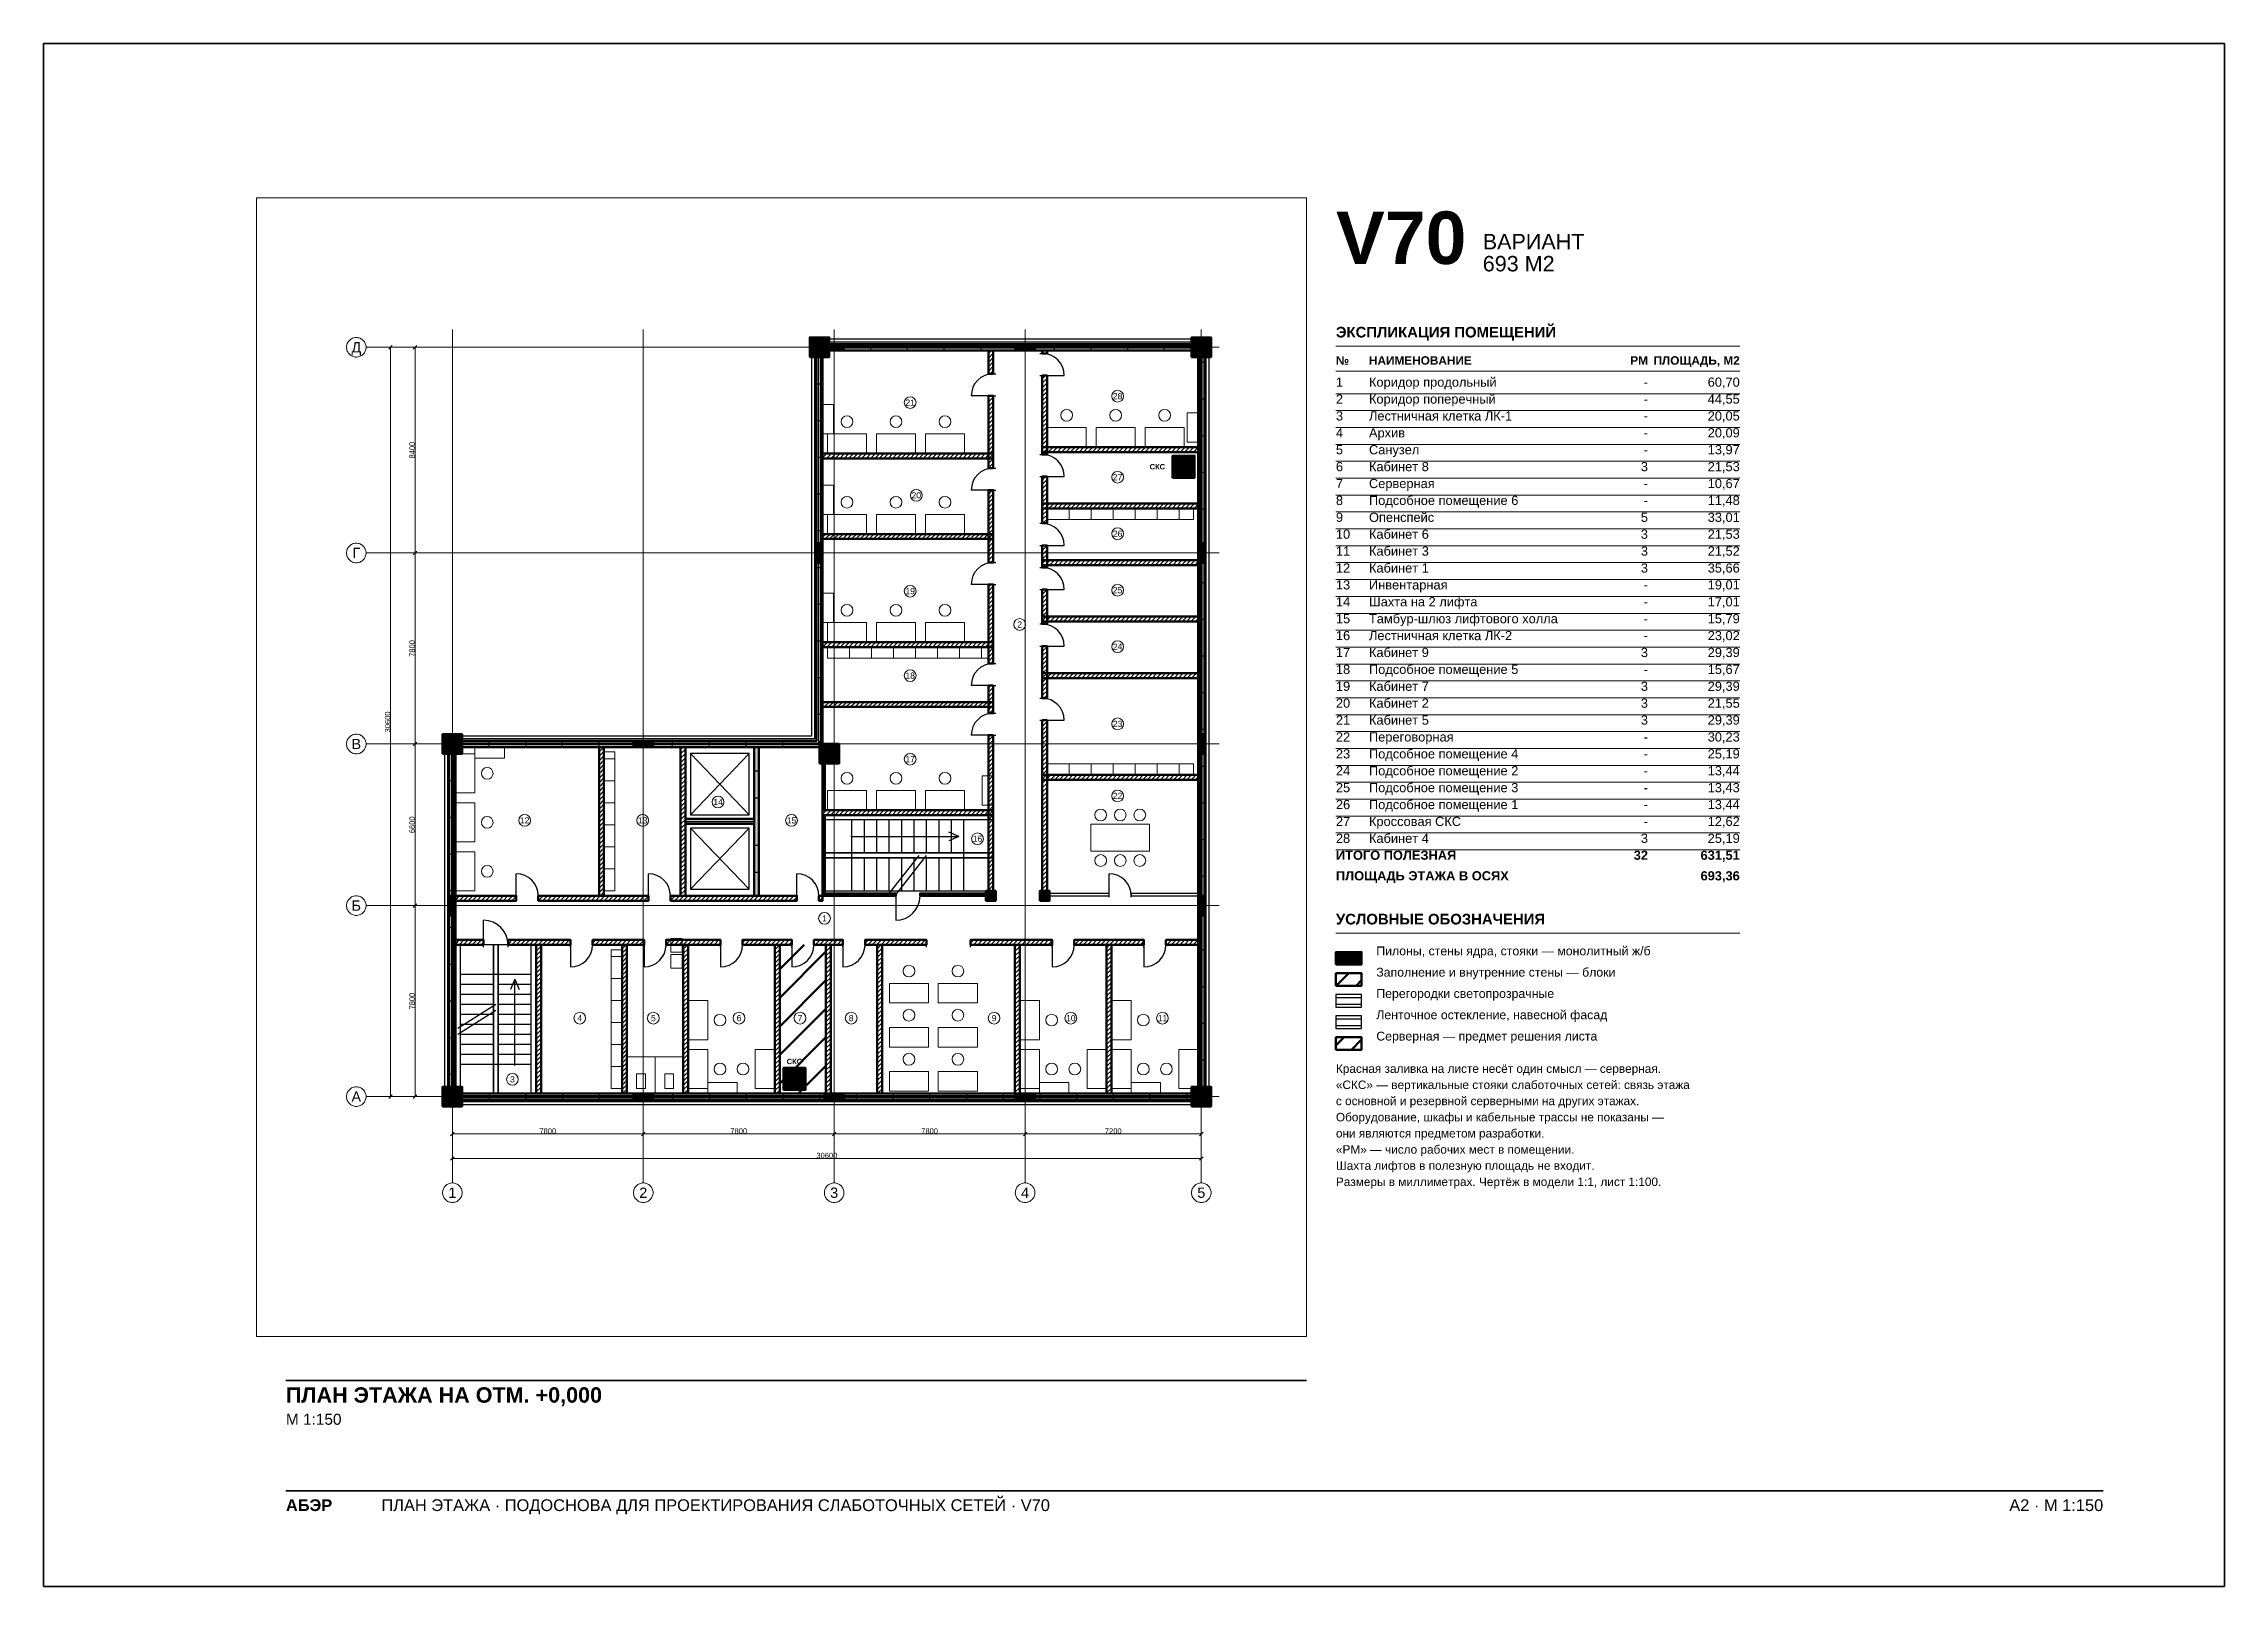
# Paper-space layout 'A2-1-100' of a CAD drawing. Header units: millimetres. Extents: x 0 to 594, y 0 to 420.
# The model-space entities are those that its viewports show. They can reach past a viewport. Long polylines and large blocks are cut down to what shows.
import ezdxf
from ezdxf.enums import TextEntityAlignment as Align

# ---------------------------------------------------------------- set-up
doc = ezdxf.new("R2010")
doc.units = ezdxf.units.MM
doc.linetypes.add('CENTER2', pattern=[2.541, 1.587, -0.318, 0.318, -0.318])
for name, color, linetype, lineweight in [('A-ANNO-LEGEND', 7, 'CONTINUOUS', 18), ('A-ANNO-NOTES', 8, 'CONTINUOUS', 13), ('A-ANNO-ROOM', 7, 'CONTINUOUS', 18), ('A-ANNO-TABLE', 7, 'CONTINUOUS', 18), ('A-DIMS', 8, 'CONTINUOUS', 13), ('A-DOOR', 3, 'CONTINUOUS', 25), ('A-ELEV', 7, 'CONTINUOUS', 25), ('A-FACADE-PANEL', 8, 'CONTINUOUS', 25), ('A-FURN', 8, 'CONTINUOUS', 18), ('A-GLAZ-RIBBON', 5, 'CONTINUOUS', 25), ('A-GRID', 8, 'CENTER2', 13), ('A-HATCH', 9, 'CONTINUOUS', 9), ('A-OUTLINE', 7, 'CONTINUOUS', 50), ('A-SANI', 8, 'CONTINUOUS', 18), ('A-STAIR', 7, 'CONTINUOUS', 25), ('A-TITLE', 7, 'CONTINUOUS', 35), ('A-VIEWPORT', 8, 'CONTINUOUS', 9), ('A-WALL-BLOCK', 9, 'CONTINUOUS', 50), ('A-WALL-GLASS', 4, 'CONTINUOUS', 25), ('A-WALL-RC', 7, 'CONTINUOUS', 50), ('E-SCS-RISER', 1, 'CONTINUOUS', 50), ('E-SERVER-ROOM', 1, 'CONTINUOUS', 50)]:
    doc.layers.add(name, color=color, linetype=linetype, lineweight=lineweight)
doc.styles.add('Arial', font='arial.ttf')
doc.styles.add('Arial-Bold', font='arialbd.ttf')
doc.styles.get("Standard").update_dxf_attribs({"font": 'arial.ttf'})

psp = doc.layouts.new('A2-1-100')

# ---------------------------------------------------------------- texts
at = {"layer": 'A-ANNO-LEGEND'}
for s, height, style, p in [('УСЛОВНЫЕ ОБОЗНАЧЕНИЯ', 2.9, 'Arial-Bold', (352, 180.2)), ('Пилоны, стены ядра, стояки — монолитный ж/б', 2.4, 'Arial', (363, 171.8)), ('Заполнение и внутренние стены — блоки', 2.4, 'Arial', (363, 166)), ('Перегородки светопрозрачные', 2.4, 'Arial', (363, 160.2)), ('Ленточное остекление, навесной фасад', 2.4, 'Arial', (363, 154.4)), ('Серверная — предмет решения листа', 2.4, 'Arial', (363, 148.6))]:
    psp.add_text(s, height=height, dxfattribs=dict(at, style=style)).set_placement(p)
at = {"layer": 'A-ANNO-NOTES', "style": 'Arial'}
for s, p in [('«СКС» — вертикальные стояки слаботочных сетей: связь этажа', (352, 135.4)), ('Красная заливка на листе несёт один смысл — серверная.', (352, 139.8)), ('с основной и резервной серверными на других этажах.', (352, 131)), ('Оборудование, шкафы и кабельные трассы не показаны —', (352, 126.6)), ('они являются предметом разработки.', (352, 122.2)), ('«РМ» — число рабочих мест в помещении.', (352, 117.8)), ('Шахта лифтов в полезную площадь не входит.', (352, 113.4)), ('Размеры в миллиметрах. Чертёж в модели 1:1, лист 1:100.', (352, 109))]:
    psp.add_text(s, height=2.3, dxfattribs=at).set_placement(p)
at = {"layer": 'A-ANNO-TABLE'}
for s, height, style, p in [('ЭКСПЛИКАЦИЯ ПОМЕЩЕНИЙ', 2.9, 'Arial-Bold', (352, 340)), ('№', 2.3, 'Arial-Bold', (352, 332.6)), ('НАИМЕНОВАНИЕ', 2.3, 'Arial-Bold', (361, 332.6)), ('1', 2.5, 'Arial', (352, 326.6)), ('Коридор продольный', 2.5, 'Arial', (361, 326.6)), ('2', 2.5, 'Arial', (352, 322)), ('Коридор поперечный', 2.5, 'Arial', (361, 322)), ('4', 2.5, 'Arial', (352, 312.8)), ('3', 2.5, 'Arial', (352, 317.4)), ('Архив', 2.5, 'Arial', (361, 312.8)), ('Лестничная клетка ЛК-1', 2.5, 'Arial', (361, 317.4)), ('5', 2.5, 'Arial', (352, 308.2)), ('Санузел', 2.5, 'Arial', (361, 308.2)), ('6', 2.5, 'Arial', (352, 303.6)), ('Кабинет 8', 2.5, 'Arial', (361, 303.6)), ('7', 2.5, 'Arial', (352, 299)), ('Серверная', 2.5, 'Arial', (361, 299)), ('Подсобное помещение 6', 2.5, 'Arial', (361, 294.4)), ('8', 2.5, 'Arial', (352, 294.4)), ('9', 2.5, 'Arial', (352, 289.8)), ('Опенспейс', 2.5, 'Arial', (361, 289.8)), ('10', 2.5, 'Arial', (352, 285.2)), ('Кабинет 6', 2.5, 'Arial', (361, 285.2)), ('11', 2.5, 'Arial', (352, 280.6)), ('Кабинет 3', 2.5, 'Arial', (361, 280.6)), ('12', 2.5, 'Arial', (352, 276)), ('13', 2.5, 'Arial', (352, 271.4)), ('Кабинет 1', 2.5, 'Arial', (361, 276)), ('Инвентарная', 2.5, 'Arial', (361, 271.4)), ('14', 2.5, 'Arial', (352, 266.8)), ('Шахта на 2 лифта', 2.5, 'Arial', (361, 266.8)), ('15', 2.5, 'Arial', (352, 262.2)), ('Тамбур-шлюз лифтового холла', 2.5, 'Arial', (361, 262.2)), ('16', 2.5, 'Arial', (352, 257.6)), ('17', 2.5, 'Arial', (352, 253)), ('Лестничная клетка ЛК-2', 2.5, 'Arial', (361, 257.6)), ('Кабинет 9', 2.5, 'Arial', (361, 253)), ('18', 2.5, 'Arial', (352, 248.4)), ('Подсобное помещение 5', 2.5, 'Arial', (361, 248.4)), ('19', 2.5, 'Arial', (352, 243.8)), ('Кабинет 7', 2.5, 'Arial', (361, 243.8)), ('20', 2.5, 'Arial', (352, 239.2)), ('Кабинет 2', 2.5, 'Arial', (361, 239.2)), ('21', 2.5, 'Arial', (352, 234.6)), ('22', 2.5, 'Arial', (352, 230)), ('Переговорная', 2.5, 'Arial', (361, 230)), ('Кабинет 5', 2.5, 'Arial', (361, 234.6)), ('23', 2.5, 'Arial', (352, 225.4)), ('Подсобное помещение 4', 2.5, 'Arial', (361, 225.4)), ('24', 2.5, 'Arial', (352, 220.8)), ('Подсобное помещение 2', 2.5, 'Arial', (361, 220.8)), ('25', 2.5, 'Arial', (352, 216.2)), ('26', 2.5, 'Arial', (352, 211.6)), ('Подсобное помещение 3', 2.5, 'Arial', (361, 216.2)), ('Подсобное помещение 1', 2.5, 'Arial', (361, 211.6)), ('27', 2.5, 'Arial', (352, 207)), ('Кроссовая СКС', 2.5, 'Arial', (361, 207)), ('28', 2.5, 'Arial', (352, 202.4)), ('Кабинет 4', 2.5, 'Arial', (361, 202.4)), ('ИТОГО ПОЛЕЗНАЯ', 2.5, 'Arial-Bold', (352, 197.8)), ('ПЛОЩАДЬ ЭТАЖА В ОСЯХ', 2.5, 'Arial-Bold', (352, 192.2))]:
    psp.add_text(s, height=height, dxfattribs=dict(at, style=style)).set_placement(p)
for s, height, style, p in [('РМ', 2.3, 'Arial-Bold', (437, 332.6)), ('ПЛОЩАДЬ, М2', 2.3, 'Arial-Bold', (462, 332.6)), ('-', 2.5, 'Arial', (437, 326.6)), ('60,70', 2.5, 'Arial', (462, 326.6)), ('-', 2.5, 'Arial', (437, 322)), ('44,55', 2.5, 'Arial', (462, 322)), ('-', 2.5, 'Arial', (437, 317.4)), ('20,05', 2.5, 'Arial', (462, 317.4)), ('20,09', 2.5, 'Arial', (462, 312.8)), ('-', 2.5, 'Arial', (437, 312.8)), ('-', 2.5, 'Arial', (437, 308.2)), ('13,97', 2.5, 'Arial', (462, 308.2)), ('3', 2.5, 'Arial', (437, 303.6)), ('21,53', 2.5, 'Arial', (462, 303.6)), ('-', 2.5, 'Arial', (437, 299)), ('10,67', 2.5, 'Arial', (462, 299)), ('5', 2.5, 'Arial', (437, 289.8)), ('-', 2.5, 'Arial', (437, 294.4)), ('33,01', 2.5, 'Arial', (462, 289.8)), ('11,48', 2.5, 'Arial', (462, 294.4)), ('3', 2.5, 'Arial', (437, 285.2)), ('21,53', 2.5, 'Arial', (462, 285.2)), ('3', 2.5, 'Arial', (437, 280.6)), ('21,52', 2.5, 'Arial', (462, 280.6)), ('3', 2.5, 'Arial', (437, 276)), ('35,66', 2.5, 'Arial', (462, 276)), ('19,01', 2.5, 'Arial', (462, 271.4)), ('-', 2.5, 'Arial', (437, 271.4)), ('-', 2.5, 'Arial', (437, 266.8)), ('17,01', 2.5, 'Arial', (462, 266.8)), ('-', 2.5, 'Arial', (437, 262.2)), ('15,79', 2.5, 'Arial', (462, 262.2)), ('3', 2.5, 'Arial', (437, 253)), ('-', 2.5, 'Arial', (437, 257.6)), ('23,02', 2.5, 'Arial', (462, 257.6)), ('29,39', 2.5, 'Arial', (462, 253)), ('-', 2.5, 'Arial', (437, 248.4)), ('15,67', 2.5, 'Arial', (462, 248.4)), ('3', 2.5, 'Arial', (437, 243.8)), ('29,39', 2.5, 'Arial', (462, 243.8)), ('3', 2.5, 'Arial', (437, 239.2)), ('21,55', 2.5, 'Arial', (462, 239.2)), ('3', 2.5, 'Arial', (437, 234.6)), ('30,23', 2.5, 'Arial', (462, 230)), ('29,39', 2.5, 'Arial', (462, 234.6)), ('-', 2.5, 'Arial', (437, 230)), ('-', 2.5, 'Arial', (437, 225.4)), ('25,19', 2.5, 'Arial', (462, 225.4)), ('-', 2.5, 'Arial', (437, 220.8)), ('13,44', 2.5, 'Arial', (462, 220.8)), ('-', 2.5, 'Arial', (437, 216.2)), ('13,43', 2.5, 'Arial', (462, 216.2)), ('13,44', 2.5, 'Arial', (462, 211.6)), ('-', 2.5, 'Arial', (437, 211.6)), ('-', 2.5, 'Arial', (437, 207)), ('12,62', 2.5, 'Arial', (462, 207)), ('3', 2.5, 'Arial', (437, 202.4)), ('25,19', 2.5, 'Arial', (462, 202.4)), ('32', 2.5, 'Arial-Bold', (437, 197.8)), ('631,51', 2.5, 'Arial-Bold', (462, 197.8)), ('693,36', 2.5, 'Arial-Bold', (462, 192.2))]:
    psp.add_text(s, height=height, dxfattribs=dict(at, style=style)).set_placement(p, align=Align.RIGHT)
at = {"layer": 'A-TITLE'}
for s, height, style, p in [('V70', 14.3, 'Arial-Bold', (352, 360)), ('ВАРИАНТ', 4.2, 'Arial', (392, 364)), ('693 М2', 4.2, 'Arial', (392, 358)), ('ПЛАН ЭТАЖА НА ОТМ. +0,000', 4.2, 'Arial-Bold', (66, 50)), ('М 1:150', 3, 'Arial', (66, 44)), ('ПЛАН ЭТАЖА · ПОДОСНОВА ДЛЯ ПРОЕКТИРОВАНИЯ СЛАБОТОЧНЫХ СЕТЕЙ · V70', 3.2, 'Arial', (92, 20.5)), ('АБЭР', 3.2, 'Arial-Bold', (66, 20.5))]:
    psp.add_text(s, height=height, dxfattribs=dict(at, style=style)).set_placement(p)
at = {"layer": 'A-TITLE', "style": 'Arial'}
psp.add_text('A2 · М 1:150', height=3.2, dxfattribs=at).set_placement((561, 20.5), align=Align.RIGHT)

msp = doc.modelspace()

# ---------------------------------------------------------------- texts
at = {"layer": 'A-ANNO-ROOM'}
for s, p in [('28', (27180, 28603)), ('21', (18705, 28342)), ('27', (27180, 25296)), ('20', (18955, 24553)), ('26', (27180, 22988)), ('19', (18705, 20640)), ('25', (27180, 20681)), ('2', (23180, 19280)), ('24', (27180, 18373)), ('18', (18705, 17193)), ('23', (27180, 15222)), ('17', (18705, 13780)), ('14', (10855, 12030)), ('22', (27180, 12280)), ('12', (2955, 11280)), ('13', (7775, 11280)), ('15', (13855, 11280)), ('16', (21455, 10530)), ('1', (15205, 7280)), ('4', (5205, 3205)), ('5', (8212, 3205)), ('6', (11712, 3205)), ('7', (14206, 3205)), ('8', (16295, 3205)), ('9', (22135, 3205)), ('10', (25268, 3205)), ('11', (29012, 3205)), ('3', (2455, 705))]:
    msp.add_text(s, height=250, dxfattribs=at).set_placement(p, align=Align.MIDDLE_CENTER)
at = {"layer": 'A-DIMS'}
for s, p in [('8400', (-1645, 26400)), ('7800', (-1645, 18300)), ('30600', (-2645, 15300)), ('6600', (-1645, 11100)), ('7800', (-1645, 3900))]:
    msp.add_text(s, height=220, rotation=90, dxfattribs=at).set_placement(p, align=Align.MIDDLE_CENTER)
for s, p in [('7800', (3900, -1405)), ('7800', (11700, -1405)), ('7800', (19500, -1405)), ('7200', (27000, -1405)), ('30600', (15300, -2405))]:
    msp.add_text(s, height=220, dxfattribs=at).set_placement(p, align=Align.MIDDLE_CENTER)
at = {"layer": 'A-GRID'}
for s, p in [('Д', (-3925, 30600)), ('Г', (-3925, 22200)), ('В', (-3925, 14400)), ('Б', (-3925, 7800)), ('А', (-3925, 0)), ('1', (0, -3925)), ('2', (7800, -3925)), ('3', (15600, -3925)), ('4', (23400, -3925)), ('5', (30600, -3925))]:
    msp.add_text(s, height=420, dxfattribs=at).set_placement(p, align=Align.MIDDLE_CENTER)
at = {"layer": 'E-SCS-RISER', "style": 'Arial-Bold'}
for p in [(28805, 25723), (13976, 1435)]:
    msp.add_text('СКС', height=220, dxfattribs=at).set_placement(p, align=Align.MIDDLE_CENTER)

# ---------------------------------------------------------------- hatches: boundary and pattern name
at = {"layer": 'A-HATCH'}
h = msp.add_hatch(dxfattribs=at)
h.set_pattern_fill('ANSI31', scale=40)
h.paths.add_polyline_path([(21900, 29518.5), (22100, 29518.5), (22100, 30475), (22100, 30475), (21900, 30475), (21900, 30475)])
h = msp.add_hatch(dxfattribs=at)
h.set_pattern_fill('ANSI31', scale=40)
h.paths.add_polyline_path([(24100, 30349), (24300, 30349), (24300, 30475), (24300, 30475), (24100, 30475), (24100, 30475)])
h = msp.add_hatch(dxfattribs=at)
h.set_pattern_fill('ANSI31', scale=40)
h.paths.add_polyline_path([(24100, 26223), (24300, 26223), (24300, 29449), (24100, 29449)])
h = msp.add_hatch(dxfattribs=at)
h.set_pattern_fill('ANSI31', scale=40)
h.paths.add_polyline_path([(21900, 25667.5), (22100, 25667.5), (22100, 28618.5), (21900, 28618.5)])
h = msp.add_hatch(dxfattribs=at)
h.set_pattern_fill('ANSI31', scale=40)
h.paths.add_polyline_path([(15125, 26062), (15125, 26062), (22100, 26062), (22100, 26262), (15125, 26262), (15125, 26262)])
h = msp.add_hatch(dxfattribs=at)
h.set_pattern_fill('ANSI31', scale=40)
h.paths.add_polyline_path([(24100, 26323), (30475, 26323), (30475, 26323), (30475, 26523), (30475, 26523), (24100, 26523)])
h = msp.add_hatch(dxfattribs=at)
h.set_pattern_fill('ANSI31', scale=40)
h.paths.add_polyline_path([(24100, 23412), (24300, 23412), (24300, 25323), (24100, 25323)])
h = msp.add_hatch(dxfattribs=at)
h.set_pattern_fill('ANSI31', scale=40)
h.paths.add_polyline_path([(21900, 21816.5), (22100, 21816.5), (22100, 24767.5), (21900, 24767.5)])
h = msp.add_hatch(dxfattribs=at)
h.set_pattern_fill('ANSI31', scale=40)
h.paths.add_polyline_path([(24100, 24016), (30475, 24016), (30475, 24016), (30475, 24216), (30475, 24216), (24100, 24216)])
h = msp.add_hatch(dxfattribs=at)
h.set_pattern_fill('ANSI31', scale=40)
h.paths.add_polyline_path([(15125, 22773), (15125, 22773), (22100, 22773), (22100, 22973), (15125, 22973), (15125, 22973)])
h = msp.add_hatch(dxfattribs=at)
h.set_pattern_fill('ANSI31', scale=40)
h.paths.add_polyline_path([(24100, 21608), (24300, 21608), (24300, 22512), (24100, 22512)])
h = msp.add_hatch(dxfattribs=at)
h.set_pattern_fill('ANSI31', scale=40)
h.paths.add_polyline_path([(24100, 21708), (30475, 21708), (30475, 21708), (30475, 21908), (30475, 21908), (24100, 21908)])
h = msp.add_hatch(dxfattribs=at)
h.set_pattern_fill('ANSI31', scale=40)
h.paths.add_polyline_path([(21900, 17686.5), (22100, 17686.5), (22100, 20916.5), (21900, 20916.5)])
h = msp.add_hatch(dxfattribs=at)
h.set_pattern_fill('ANSI31', scale=40)
h.paths.add_polyline_path([(24100, 19301), (24300, 19301), (24300, 20708), (24100, 20708)])
h = msp.add_hatch(dxfattribs=at)
h.set_pattern_fill('ANSI31', scale=40)
h.paths.add_polyline_path([(24100, 19401), (30475, 19401), (30475, 19401), (30475, 19601), (30475, 19601), (24100, 19601)])
h = msp.add_hatch(dxfattribs=at)
h.set_pattern_fill('ANSI31', scale=40)
h.paths.add_polyline_path([(15125, 18360), (15125, 18360), (22100, 18360), (22100, 18560), (15125, 18560), (15125, 18560)])
h = msp.add_hatch(dxfattribs=at)
h.set_pattern_fill('ANSI31', scale=40)
h.paths.add_polyline_path([(24100, 16267.5), (24300, 16267.5), (24300, 18401), (24100, 18401)])
h = msp.add_hatch(dxfattribs=at)
h.set_pattern_fill('ANSI31', scale=40)
h.paths.add_polyline_path([(24100, 17093), (30475, 17093), (30475, 17093), (30475, 17293), (30475, 17293), (24100, 17293)])
h = msp.add_hatch(dxfattribs=at)
h.set_pattern_fill('ANSI31', scale=40)
h.paths.add_polyline_path([(15125, 15913), (15125, 15913), (22100, 15913), (22100, 16113), (15125, 16113), (15125, 16113)])
h = msp.add_hatch(dxfattribs=at)
h.set_pattern_fill('ANSI31', scale=40)
h.paths.add_polyline_path([(21900, 15656.5), (22100, 15656.5), (22100, 16786.5), (21900, 16786.5)])
h = msp.add_hatch(dxfattribs=at)
h.set_pattern_fill('ANSI31', scale=40)
h.paths.add_polyline_path([(24100, 8200), (24300, 8200), (24300, 15367.5), (24100, 15367.5)])
h = msp.add_hatch(dxfattribs=at)
h.set_pattern_fill('ANSI31', scale=40)
h.paths.add_polyline_path([(5995, 8200), (6195, 8200), (6195, 14275), (6195, 14275), (5995, 14275), (5995, 14275)])
h = msp.add_hatch(dxfattribs=at)
h.set_pattern_fill('ANSI31', scale=40)
h.paths.add_polyline_path([(9325, 8200), (9525, 8200), (9525, 14275), (9525, 14275), (9325, 14275), (9325, 14275)])
h = msp.add_hatch(dxfattribs=at)
h.set_pattern_fill('ANSI31', scale=40)
h.paths.add_polyline_path([(21900, 8200), (22100, 8200), (22100, 14756.5), (21900, 14756.5)])
h = msp.add_hatch(dxfattribs=at)
h.set_pattern_fill('ANSI31', scale=40)
h.paths.add_polyline_path([(24100, 12942), (30475, 12942), (30475, 12942), (30475, 13142), (30475, 13142), (24100, 13142)])
h = msp.add_hatch(dxfattribs=at)
h.set_pattern_fill('ANSI31', scale=40)
h.paths.add_polyline_path([(15125, 11500), (22100, 11500), (22100, 11700), (15125, 11700)])
h = msp.add_hatch(dxfattribs=at)
h.set_pattern_fill('ANSI31', scale=40)
h.paths.add_polyline_path([(125, 8000), (125, 8000), (2610, 8000), (2610, 8200), (125, 8200), (125, 8200)])
h = msp.add_hatch(dxfattribs=at)
h.set_pattern_fill('ANSI31', scale=40)
h.paths.add_polyline_path([(3510, 8000), (8010, 8000), (8010, 8200), (3510, 8200)])
h = msp.add_hatch(dxfattribs=at)
h.set_pattern_fill('ANSI31', scale=40)
h.paths.add_polyline_path([(8910, 8000), (14075, 8000), (14075, 8200), (8910, 8200)])
h = msp.add_hatch(dxfattribs=at)
h.set_pattern_fill('ANSI31', scale=40)
h.paths.add_polyline_path([(14975, 8000), (15125, 8000), (15125, 8200), (14975, 8200)])
h = msp.add_hatch(dxfattribs=at)
h.set_pattern_fill('ANSI31', scale=40)
h.paths.add_polyline_path([(125, 6200), (125, 6200), (1275, 6200), (1275, 6400), (125, 6400), (125, 6400)])
h = msp.add_hatch(dxfattribs=at)
h.set_pattern_fill('ANSI31', scale=40)
h.paths.add_polyline_path([(2275, 6200), (4828.5, 6200), (4828.5, 6400), (2275, 6400)])
h = msp.add_hatch(dxfattribs=at)
h.set_pattern_fill('ANSI31', scale=40)
h.paths.add_polyline_path([(5728.5, 6200), (7832, 6200), (7832, 6400), (5728.5, 6400)])
h = msp.add_hatch(dxfattribs=at)
h.set_pattern_fill('ANSI31', scale=40)
h.paths.add_polyline_path([(8732, 6200), (10954, 6200), (10954, 6400), (8732, 6400)])
h = msp.add_hatch(dxfattribs=at)
h.set_pattern_fill('ANSI31', scale=40)
h.paths.add_polyline_path([(11854, 6200), (13870.5, 6200), (13870.5, 6400), (11854, 6400)])
h = msp.add_hatch(dxfattribs=at)
h.set_pattern_fill('ANSI31', scale=40)
h.paths.add_polyline_path([(14770.5, 6200), (15960, 6200), (15960, 6400), (14770.5, 6400)])
h = msp.add_hatch(dxfattribs=at)
h.set_pattern_fill('ANSI31', scale=40)
h.paths.add_polyline_path([(16860, 6200), (19371.5, 6200), (19371.5, 6400), (16860, 6400)])
h = msp.add_hatch(dxfattribs=at)
h.set_pattern_fill('ANSI31', scale=40)
h.paths.add_polyline_path([(21171.5, 6200), (24510, 6200), (24510, 6400), (21171.5, 6400)])
h = msp.add_hatch(dxfattribs=at)
h.set_pattern_fill('ANSI31', scale=40)
h.paths.add_polyline_path([(25410, 6200), (28253.5, 6200), (28253.5, 6400), (25410, 6400)])
h = msp.add_hatch(dxfattribs=at)
h.set_pattern_fill('ANSI31', scale=40)
h.paths.add_polyline_path([(29153.5, 6200), (30475, 6200), (30475, 6200), (30475, 6400), (30475, 6400), (29153.5, 6400)])
h = msp.add_hatch(dxfattribs=at)
h.set_pattern_fill('ANSI31', scale=40)
h.paths.add_polyline_path([(3425, 125), (3625, 125), (3625, 125), (3625, 6200), (3425, 6200), (3425, 125)])
h = msp.add_hatch(dxfattribs=at)
h.set_pattern_fill('ANSI31', scale=40)
h.paths.add_polyline_path([(6932, 125), (7132, 125), (7132, 125), (7132, 6200), (6932, 6200), (6932, 125)])
h = msp.add_hatch(dxfattribs=at)
h.set_pattern_fill('ANSI31', scale=40)
h.paths.add_polyline_path([(9432, 125), (9632, 125), (9632, 125), (9632, 6200), (9432, 6200), (9432, 125)])
h = msp.add_hatch(dxfattribs=at)
h.set_pattern_fill('ANSI31', scale=40)
h.paths.add_polyline_path([(13176, 125), (13376, 125), (13376, 125), (13376, 6200), (13176, 6200), (13176, 125)])
h = msp.add_hatch(dxfattribs=at)
h.set_pattern_fill('ANSI31', scale=40)
h.paths.add_polyline_path([(15265, 125), (15465, 125), (15465, 125), (15465, 6200), (15265, 6200), (15265, 125)])
h = msp.add_hatch(dxfattribs=at)
h.set_pattern_fill('ANSI31', scale=40)
h.paths.add_polyline_path([(17355, 125), (17555, 125), (17555, 125), (17555, 6200), (17355, 6200), (17355, 125)])
h = msp.add_hatch(dxfattribs=at)
h.set_pattern_fill('ANSI31', scale=40)
h.paths.add_polyline_path([(22988, 125), (23188, 125), (23188, 125), (23188, 6200), (22988, 6200), (22988, 125)])
h = msp.add_hatch(dxfattribs=at)
h.set_pattern_fill('ANSI31', scale=40)
h.paths.add_polyline_path([(26732, 125), (26932, 125), (26932, 125), (26932, 6200), (26732, 6200), (26732, 125)])
at = {"layer": 'A-WALL-RC'}
h = msp.add_hatch(color=7, dxfattribs=at)
h.dxf.hatch_style = 1
h.paths.add_polyline_path([(14600, 30200), (15400, 30200), (15400, 31000), (14600, 31000)])
h = msp.add_hatch(color=7, dxfattribs=at)
h.dxf.hatch_style = 1
h.paths.add_polyline_path([(15200, 30475), (16000, 30475), (16000, 30725), (15200, 30725)])
h = msp.add_hatch(color=7, dxfattribs=at)
h.dxf.hatch_style = 1
h.paths.add_polyline_path([(23000, 30475), (23800, 30475), (23800, 30725), (23000, 30725)])
h = msp.add_hatch(color=7, dxfattribs=at)
h.dxf.hatch_style = 1
h.paths.add_polyline_path([(30200, 30200), (31000, 30200), (31000, 31000), (30200, 31000)])
h = msp.add_hatch(color=7, dxfattribs=at)
h.dxf.hatch_style = 1
h.paths.add_polyline_path([(14875, 21800), (15125, 21800), (15125, 22600), (14875, 22600)])
h = msp.add_hatch(color=7, dxfattribs=at)
h.dxf.hatch_style = 1
h.paths.add_polyline_path([(30475, 21800), (30725, 21800), (30725, 22600), (30475, 22600)])
h = msp.add_hatch(color=7, dxfattribs=at)
h.dxf.hatch_style = 1
h.paths.add_polyline_path([(-400, 14000), (400, 14000), (400, 14800), (-400, 14800)])
h = msp.add_hatch(color=7, dxfattribs=at)
h.dxf.hatch_style = 1
h.paths.add_polyline_path([(7400, 14275), (8200, 14275), (8200, 14525), (7400, 14525)])
h = msp.add_hatch(color=7, dxfattribs=at)
h.dxf.hatch_style = 1
h.paths.add_polyline_path([(12325, 8200), (12525, 8200), (12525, 14275), (12525, 14275), (12325, 14275), (12325, 14275)])
h = msp.add_hatch(color=7, dxfattribs=at)
h.dxf.hatch_style = 1
h.paths.add_polyline_path([(15000, 13600), (15800, 13600), (15800, 14400), (15000, 14400)])
h = msp.add_hatch(color=7, dxfattribs=at)
h.dxf.hatch_style = 1
h.paths.add_polyline_path([(15125, 11700), (15225, 11700), (15225, 14275), (15225, 14275), (15125, 14275), (15125, 14275)])
h = msp.add_hatch(color=7, dxfattribs=at)
h.dxf.hatch_style = 1
h.paths.add_polyline_path([(30475, 14000), (30725, 14000), (30725, 14800), (30475, 14800)])
h = msp.add_hatch(color=7, dxfattribs=at)
h.dxf.hatch_style = 1
h.paths.add_polyline_path([(9525, 11137.5), (12325, 11137.5), (12325, 11337.5), (9525, 11337.5)])
h = msp.add_hatch(color=7, dxfattribs=at)
h.dxf.hatch_style = 1
h.paths.add_polyline_path([(15125, 8300), (15225, 8300), (15225, 11500), (15125, 11500)])
h = msp.add_hatch(color=7, dxfattribs=at)
h.dxf.hatch_style = 1
h.paths.add_polyline_path([(-125, 7400), (125, 7400), (125, 8200), (-125, 8200)])
h = msp.add_hatch(color=7, dxfattribs=at)
h.dxf.hatch_style = 1
h.paths.add_polyline_path([(15125, 8200), (18112.5, 8200), (18112.5, 8300), (15125, 8300)])
h = msp.add_hatch(color=7, dxfattribs=at)
h.dxf.hatch_style = 1
h.paths.add_polyline_path([(19112.5, 8200), (21900, 8200), (21900, 8300), (19112.5, 8300)])
h = msp.add_hatch(color=7, dxfattribs=at)
h.dxf.hatch_style = 1
h.paths.add_polyline_path([(21800, 8000), (22200, 8000), (22200, 8400), (21800, 8400)])
h = msp.add_hatch(color=7, dxfattribs=at)
h.dxf.hatch_style = 1
h.paths.add_polyline_path([(24000, 8000), (24400, 8000), (24400, 8400), (24000, 8400)])
h = msp.add_hatch(color=7, dxfattribs=at)
h.dxf.hatch_style = 1
h.paths.add_polyline_path([(30475, 7400), (30725, 7400), (30725, 8200), (30475, 8200)])
h = msp.add_hatch(color=7, dxfattribs=at)
h.dxf.hatch_style = 1
h.paths.add_polyline_path([(-400, -400), (400, -400), (400, 400), (-400, 400)])
h = msp.add_hatch(color=7, dxfattribs=at)
h.dxf.hatch_style = 1
h.paths.add_polyline_path([(7400, -125), (8200, -125), (8200, 125), (7400, 125)])
h = msp.add_hatch(color=7, dxfattribs=at)
h.dxf.hatch_style = 1
h.paths.add_polyline_path([(15200, -125), (16000, -125), (16000, 125), (15200, 125)])
h = msp.add_hatch(color=7, dxfattribs=at)
h.dxf.hatch_style = 1
h.paths.add_polyline_path([(23000, -125), (23800, -125), (23800, 125), (23000, 125)])
h = msp.add_hatch(color=7, dxfattribs=at)
h.dxf.hatch_style = 1
h.paths.add_polyline_path([(30200, -400), (31000, -400), (31000, 400), (30200, 400)])
at = {"layer": 'E-SCS-RISER'}
h = msp.add_hatch(color=7, dxfattribs=at)
h.dxf.hatch_style = 1
h.paths.add_polyline_path([(29425, 25273), (30325, 25273), (30325, 26173), (29425, 26173)])
h = msp.add_hatch(color=7, dxfattribs=at)
h.dxf.hatch_style = 1
h.paths.add_polyline_path([(13526, 275), (14426, 275), (14426, 1175), (13526, 1175)])
at = {"layer": 'E-SERVER-ROOM'}
h = msp.add_hatch(dxfattribs=at)
h.set_pattern_fill('ANSI31', scale=260)
h.paths.add_polyline_path([(13376, 125), (15265, 125), (15265, 6200), (13376, 6200)])

# ---------------------------------------------------------------- linework, layer by layer
at = {"layer": 'A-ANNO-ROOM'}
for centre in [(18705, 28342), (27180, 28603), (27180, 25296), (18955, 24553), (27180, 22988), (18705, 20640), (27180, 20681), (23180, 19280), (27180, 18373), (18705, 17193), (27180, 15222), (18705, 13780), (27180, 12280), (10855, 12030), (2955, 11280), (7775, 11280), (13855, 11280), (21455, 10530), (15205, 7280), (5205, 3205), (8212, 3205), (11712, 3205), (14206, 3205), (16295, 3205), (22135, 3205), (25268, 3205), (29012, 3205), (2455, 705)]:
    msp.add_circle(centre, 240, dxfattribs=at)
at = {"layer": 'A-DIMS'}
for p, q in [((-2595.71, 30529.29), (-2454.29, 30670.71)), ((-2525, 0), (-2525, 30600)), ((-1595.71, 30529.29), (-1454.29, 30670.71)), ((-1525, 22200), (-1525, 30600)), ((-1595.71, 22129.29), (-1454.29, 22270.71)), ((-1595.71, 22129.29), (-1454.29, 22270.71)), ((-1525, 14400), (-1525, 22200)), ((-1595.71, 14329.29), (-1454.29, 14470.71)), ((-1595.71, 14329.29), (-1454.29, 14470.71)), ((-1525, 7800), (-1525, 14400)), ((-1595.71, 7729.29), (-1454.29, 7870.71)), ((-1595.71, 7729.29), (-1454.29, 7870.71)), ((-1525, 0), (-1525, 7800)), ((-2595.71, -70.71), (-2454.29, 70.71)), ((-1595.71, -70.71), (-1454.29, 70.71)), ((-70.71, -1595.71), (70.71, -1454.29)), ((0, -1525), (7800, -1525)), ((7729.29, -1595.71), (7870.71, -1454.29)), ((7729.29, -1595.71), (7870.71, -1454.29)), ((7800, -1525), (15600, -1525)), ((15529.29, -1595.71), (15670.71, -1454.29)), ((15529.29, -1595.71), (15670.71, -1454.29)), ((15600, -1525), (23400, -1525)), ((23329.29, -1595.71), (23470.71, -1454.29)), ((23329.29, -1595.71), (23470.71, -1454.29)), ((23400, -1525), (30600, -1525)), ((30529.29, -1595.71), (30670.71, -1454.29)), ((-70.71, -2595.71), (70.71, -2454.29)), ((0, -2525), (30600, -2525)), ((30529.29, -2595.71), (30670.71, -2454.29))]:
    msp.add_line(p, q, dxfattribs=at)
at = {"layer": 'A-DOOR'}
for p, q in [((24000, 30349), (24200, 30349)), ((22000, 29518.5), (22200, 29518.5)), ((24000, 29449), (24200, 29449)), ((24100, 29449), (25000, 29449)), ((22100, 28618.5), (21200, 28618.5)), ((22000, 28618.5), (22200, 28618.5)), ((24000, 26223), (24200, 26223)), ((22000, 25667.5), (22200, 25667.5)), ((24000, 25323), (24200, 25323)), ((24100, 25323), (25000, 25323)), ((22100, 24767.5), (21200, 24767.5)), ((22000, 24767.5), (22200, 24767.5)), ((24000, 23412), (24200, 23412)), ((24000, 22512), (24200, 22512)), ((24100, 22512), (25000, 22512)), ((22000, 21816.5), (22200, 21816.5)), ((24000, 21608), (24200, 21608)), ((22100, 20916.5), (21200, 20916.5)), ((22000, 20916.5), (22200, 20916.5)), ((24000, 20708), (24200, 20708)), ((24100, 20708), (25000, 20708)), ((24000, 19301), (24200, 19301)), ((24000, 18401), (24200, 18401)), ((24100, 18401), (25000, 18401)), ((22000, 17686.5), (22200, 17686.5)), ((22100, 16786.5), (21200, 16786.5)), ((22000, 16786.5), (22200, 16786.5)), ((24000, 16267.5), (24200, 16267.5)), ((22000, 15656.5), (22200, 15656.5)), ((24000, 15367.5), (24200, 15367.5)), ((24100, 15367.5), (25000, 15367.5)), ((22100, 14756.5), (21200, 14756.5)), ((22000, 14756.5), (22200, 14756.5)), ((12325, 13306.25), (12525, 13306.25)), ((12325, 12206.25), (12525, 12206.25)), ((12325, 10268.75), (12525, 10268.75)), ((2610, 8200), (2610, 9100)), ((8010, 8200), (8010, 9100)), ((12325, 9168.75), (12525, 9168.75)), ((14075, 8200), (14075, 9100)), ((26837.5, 8200), (26837.5, 9100)), ((2610, 8100), (2610, 8300)), ((3510, 8100), (3510, 8300)), ((8010, 8100), (8010, 8300)), ((8910, 8100), (8910, 8300)), ((14075, 8100), (14075, 8300)), ((14975, 8100), (14975, 8300)), ((18112.5, 8150), (18112.5, 8250)), ((18112.5, 8200), (18112.5, 7200)), ((19112.5, 8150), (19112.5, 8250)), ((26837.5, 8150), (26837.5, 8250)), ((27737.5, 8150), (27737.5, 8250)), ((1275, 6200), (1275, 7200)), ((1275, 6100), (1275, 6300)), ((2275, 6100), (2275, 6300)), ((4828.5, 6100), (4828.5, 6300)), ((5728.5, 6100), (5728.5, 6300)), ((7832, 6100), (7832, 6300)), ((8732, 6100), (8732, 6300)), ((10954, 6100), (10954, 6300)), ((11854, 6100), (11854, 6300)), ((13870.5, 6100), (13870.5, 6300)), ((14770.5, 6100), (14770.5, 6300)), ((15960, 6100), (15960, 6300)), ((16860, 6100), (16860, 6300)), ((19371.5, 6100), (19371.5, 6300)), ((21171.5, 6100), (21171.5, 6300)), ((24510, 6100), (24510, 6300)), ((25410, 6100), (25410, 6300)), ((28253.5, 6100), (28253.5, 6300)), ((29153.5, 6100), (29153.5, 6300)), ((4828.5, 6200), (4828.5, 5300)), ((7832, 6200), (7832, 5300)), ((10954, 6200), (10954, 5300)), ((13870.5, 6200), (13870.5, 5300)), ((15960, 6200), (15960, 5300)), ((24510, 6200), (24510, 5300)), ((28253.5, 6200), (28253.5, 5300))]:
    msp.add_line(p, q, dxfattribs=at)
for centre, radius, start, end in [((24100, 29449), 900, 0, 90), ((22100, 28618.5), 900, 90, 180), ((24100, 25323), 900, 0, 90), ((22100, 24767.5), 900, 90, 180), ((24100, 22512), 900, 0, 90), ((22100, 20916.5), 900, 90, 180), ((24100, 20708), 900, 0, 90), ((24100, 18401), 900, 0, 90), ((22100, 16786.5), 900, 90, 180), ((24100, 15367.5), 900, 0, 90), ((22100, 14756.5), 900, 90, 180), ((2610, 8200), 900, 0, 90), ((8010, 8200), 900, 0, 90), ((14075, 8200), 900, 0, 90), ((26837.5, 8200), 900, 0, 90), ((18112.5, 8200), 1000, -90, 0), ((1275, 6200), 1000, 0, 90), ((4828.5, 6200), 900, -90, 0), ((7832, 6200), 900, -90, 0), ((10954, 6200), 900, -90, 0), ((13870.5, 6200), 900, -90, 0), ((15960, 6200), 900, -90, 0), ((24510, 6200), 900, -90, 0), ((28253.5, 6200), 900, -90, 0)]:
    msp.add_arc(centre, radius, start, end, dxfattribs=at)
at = {"layer": 'A-ELEV'}
for p, q in [((9725, 11506.25), (12125, 14006.25)), ((9725, 14006.25), (12125, 11506.25)), ((9525, 11237.5), (12325, 11237.5)), ((9725, 8468.75), (12125, 10968.75)), ((9725, 10968.75), (12125, 8468.75))]:
    msp.add_line(p, q, dxfattribs=at)
for points in [[(9725, 11506.25), (12125, 11506.25), (12125, 14006.25), (9725, 14006.25)], [(9725, 8468.75), (12125, 8468.75), (12125, 10968.75), (9725, 10968.75)]]:
    msp.add_lwpolyline(points, close=True, dxfattribs=at)
at = {"layer": 'A-FACADE-PANEL'}
for points in [[(30925, 30925), (14675, 30925), (14675, 14725), (-325, 14725), (-325, -325), (30925, -325)], [(30805, 30805), (14795, 30805), (14795, 14605), (-205, 14605), (-205, -205), (30805, -205)]]:
    msp.add_lwpolyline(points, close=True, dxfattribs=at)
at = {"layer": 'A-FURN'}
for p, q in [((25200, 23566), (25200, 24016)), ((26100, 23566), (26100, 24016)), ((27000, 23566), (27000, 24016)), ((27900, 23566), (27900, 24016)), ((28800, 23566), (28800, 24016)), ((29700, 23566), (29700, 24016)), ((16225, 17910), (16225, 18360)), ((17125, 17910), (17125, 18360)), ((18025, 17910), (18025, 18360)), ((18925, 17910), (18925, 18360)), ((19825, 17910), (19825, 18360)), ((20725, 17910), (20725, 18360)), ((21625, 17910), (21625, 18360)), ((6195, 13800), (6645, 13800)), ((25200, 13142), (25200, 13592)), ((26100, 13142), (26100, 13592)), ((27000, 13142), (27000, 13592)), ((27900, 13142), (27900, 13592)), ((28800, 13142), (28800, 13592)), ((29700, 13142), (29700, 13592)), ((6195, 12900), (6645, 12900)), ((6195, 12000), (6645, 12000)), ((6195, 11100), (6645, 11100)), ((6195, 10200), (6645, 10200)), ((6195, 9300), (6645, 9300)), ((6482, 5725), (6932, 5725)), ((6482, 4825), (6932, 4825)), ((6482, 3925), (6932, 3925)), ((6482, 3025), (6932, 3025)), ((6482, 2125), (6932, 2125)), ((6482, 1225), (6932, 1225))]:
    msp.add_line(p, q, dxfattribs=at)
for points in [[(15125, 27062), (15575, 27062), (15575, 28262), (15125, 28262)], [(30025, 26723), (30475, 26723), (30475, 27923), (30025, 27923)], [(15325, 26262), (16925, 26262), (16925, 27062), (15325, 27062)], [(17325, 26262), (18925, 26262), (18925, 27062), (17325, 27062)], [(19325, 26262), (20925, 26262), (20925, 27062), (19325, 27062)], [(24300, 26523), (25900, 26523), (25900, 27323), (24300, 27323)], [(26300, 26523), (27900, 26523), (27900, 27323), (26300, 27323)], [(28300, 26523), (29900, 26523), (29900, 27323), (28300, 27323)], [(15125, 23773), (15575, 23773), (15575, 24973), (15125, 24973)], [(15325, 22973), (16925, 22973), (16925, 23773), (15325, 23773)], [(17325, 22973), (18925, 22973), (18925, 23773), (17325, 23773)], [(19325, 22973), (20925, 22973), (20925, 23773), (19325, 23773)], [(24300, 23566), (30275, 23566), (30275, 24016), (24300, 24016)], [(15125, 19360), (15575, 19360), (15575, 20560), (15125, 20560)], [(15325, 18560), (16925, 18560), (16925, 19360), (15325, 19360)], [(17325, 18560), (18925, 18560), (18925, 19360), (17325, 19360)], [(19325, 18560), (20925, 18560), (20925, 19360), (19325, 19360)], [(15325, 17910), (21900, 17910), (21900, 18360), (15325, 18360)], [(925, 13825), (2125, 13825), (2125, 14275), (925, 14275)], [(125, 12400), (925, 12400), (925, 14000), (125, 14000)], [(6195, 8400), (6645, 8400), (6645, 14075), (6195, 14075)], [(24300, 13142), (30275, 13142), (30275, 13592), (24300, 13592)], [(15325, 11700), (16925, 11700), (16925, 12500), (15325, 12500)], [(17325, 11700), (18925, 11700), (18925, 12500), (17325, 12500)], [(19325, 11700), (20925, 11700), (20925, 12500), (19325, 12500)], [(21650, 11900), (22100, 11900), (22100, 13100), (21650, 13100)], [(125, 10400), (925, 10400), (925, 12000), (125, 12000)], [(26087.5, 10021), (28487.5, 10021), (28487.5, 11121), (26087.5, 11121)], [(125, 8400), (925, 8400), (925, 10000), (125, 10000)], [(6482, 325), (6932, 325), (6932, 6000), (6482, 6000)], [(17855, 3825), (19455, 3825), (19455, 4625), (17855, 4625)], [(19855, 3825), (21455, 3825), (21455, 4625), (19855, 4625)], [(9632, 2325), (10432, 2325), (10432, 3925), (9632, 3925)], [(23188, 2325), (23988, 2325), (23988, 3925), (23188, 3925)], [(26932, 2325), (27732, 2325), (27732, 3925), (26932, 3925)], [(17855, 2025), (19455, 2025), (19455, 2825), (17855, 2825)], [(19855, 2025), (21455, 2025), (21455, 2825), (19855, 2825)], [(9632, 325), (10432, 325), (10432, 1925), (9632, 1925)], [(12376, 325), (13176, 325), (13176, 1925), (12376, 1925)], [(23188, 325), (23988, 325), (23988, 1925), (23188, 1925)], [(25932, 325), (26732, 325), (26732, 1925), (25932, 1925)], [(26932, 325), (27732, 325), (27732, 1925), (26932, 1925)], [(29675, 325), (30475, 325), (30475, 1925), (29675, 1925)], [(17855, 225), (19455, 225), (19455, 1025), (17855, 1025)], [(19855, 225), (21455, 225), (21455, 1025), (19855, 1025)], [(10432, 125), (11632, 125), (11632, 575), (10432, 575)], [(23988, 125), (25188, 125), (25188, 575), (23988, 575)], [(27732, 125), (28932, 125), (28932, 575), (27732, 575)]]:
    msp.add_lwpolyline(points, close=True, dxfattribs=at)
for centre in [(16125, 27562), (18125, 27562), (20125, 27562), (25100, 27823), (27100, 27823), (29100, 27823), (16125, 24273), (18125, 24273), (20125, 24273), (16125, 19860), (18125, 19860), (20125, 19860), (1425, 13200), (16125, 13000), (18125, 13000), (20125, 13000), (26487.5, 11501), (27287.5, 11501), (28087.5, 11501), (1425, 11200), (26487.5, 9641), (27287.5, 9641), (28087.5, 9641), (1425, 9200), (18655, 5125), (20655, 5125), (18655, 3325), (20655, 3325), (10932, 3125), (24488, 3125), (28232, 3125), (10932, 1125), (11876, 1125), (18655, 1525), (20655, 1525), (24488, 1125), (25432, 1125), (28232, 1125), (29175, 1125)]:
    msp.add_circle(centre, 240, dxfattribs=at)
at = {"layer": 'A-GLAZ-RIBBON'}
for p, q in [((15125, 30600), (14875, 30600)), ((14960, 30600), (14960, 14400)), ((30600, 30640), (15000, 30640)), ((30600, 30560), (15000, 30560)), ((15040, 30600), (15040, 14400)), ((15600, 30475), (15600, 30725)), ((17100, 30475), (17100, 30725)), ((18600, 30475), (18600, 30725)), ((20100, 30475), (20100, 30725)), ((21600, 30475), (21600, 30725)), ((23100, 30475), (23100, 30725)), ((24600, 30475), (24600, 30725)), ((26100, 30475), (26100, 30725)), ((27600, 30475), (27600, 30725)), ((29100, 30475), (29100, 30725)), ((30560, 0), (30560, 30600)), ((30600, 30475), (30600, 30725)), ((30640, 0), (30640, 30600)), ((30475, 30000), (30725, 30000)), ((15125, 29100), (14875, 29100)), ((30475, 28500), (30725, 28500)), ((15125, 27600), (14875, 27600)), ((30475, 27000), (30725, 27000)), ((15125, 26100), (14875, 26100)), ((30475, 25500), (30725, 25500)), ((15125, 24600), (14875, 24600)), ((30475, 24000), (30725, 24000)), ((15125, 23100), (14875, 23100)), ((30475, 22500), (30725, 22500)), ((15125, 21600), (14875, 21600)), ((30475, 21000), (30725, 21000)), ((15125, 20100), (14875, 20100)), ((30475, 19500), (30725, 19500)), ((15125, 18600), (14875, 18600)), ((30475, 18000), (30725, 18000)), ((15125, 17100), (14875, 17100)), ((30475, 16500), (30725, 16500)), ((15125, 15600), (14875, 15600)), ((125, 14400), (-125, 14400)), ((-40, 14400), (-40, 0)), ((0, 14275), (0, 14525)), ((15000, 14440), (0, 14440)), ((15000, 14360), (0, 14360)), ((40, 14400), (40, 0)), ((1500, 14275), (1500, 14525)), ((3000, 14275), (3000, 14525)), ((4500, 14275), (4500, 14525)), ((6000, 14275), (6000, 14525)), ((7500, 14275), (7500, 14525)), ((9000, 14275), (9000, 14525)), ((10500, 14275), (10500, 14525)), ((12000, 14275), (12000, 14525)), ((13500, 14275), (13500, 14525)), ((15000, 14275), (15000, 14525)), ((30475, 15000), (30725, 15000)), ((30475, 13500), (30725, 13500)), ((125, 12900), (-125, 12900)), ((30475, 12000), (30725, 12000)), ((125, 11400), (-125, 11400)), ((125, 9900), (-125, 9900)), ((30475, 10500), (30725, 10500)), ((30475, 9000), (30725, 9000)), ((125, 8400), (-125, 8400)), ((30475, 7500), (30725, 7500)), ((125, 6900), (-125, 6900)), ((125, 5400), (-125, 5400)), ((30475, 6000), (30725, 6000)), ((30475, 4500), (30725, 4500)), ((125, 3900), (-125, 3900)), ((30475, 3000), (30725, 3000)), ((125, 2400), (-125, 2400)), ((125, 900), (-125, 900)), ((30475, 1500), (30725, 1500)), ((0, 125), (0, -125)), ((0, 40), (30600, 40)), ((1500, 125), (1500, -125)), ((3000, 125), (3000, -125)), ((4500, 125), (4500, -125)), ((6000, 125), (6000, -125)), ((7500, 125), (7500, -125)), ((9000, 125), (9000, -125)), ((10500, 125), (10500, -125)), ((12000, 125), (12000, -125)), ((13500, 125), (13500, -125)), ((15000, 125), (15000, -125)), ((16500, 125), (16500, -125)), ((18000, 125), (18000, -125)), ((19500, 125), (19500, -125)), ((21000, 125), (21000, -125)), ((22500, 125), (22500, -125)), ((24000, 125), (24000, -125)), ((25500, 125), (25500, -125)), ((27000, 125), (27000, -125)), ((28500, 125), (28500, -125)), ((30000, 125), (30000, -125)), ((30475, 0), (30725, 0)), ((0, -40), (30600, -40))]:
    msp.add_line(p, q, dxfattribs=at)
at = {"layer": 'A-GRID'}
for p, q in [((0, -3525), (0, 31325)), ((7800, -3525), (7800, 31325)), ((15600, -3525), (15600, 31325)), ((23400, -3525), (23400, 31325)), ((30600, -3525), (30600, 31325)), ((-3525, 30600), (31325, 30600)), ((-3525, 22200), (31325, 22200)), ((-3525, 14400), (31325, 14400)), ((-3525, 7800), (31325, 7800)), ((-3525, 0), (31325, 0))]:
    msp.add_line(p, q, dxfattribs=at)
for centre in [(-3925, 30600), (-3925, 22200), (-3925, 14400), (-3925, 7800), (-3925, 0), (0, -3925), (7800, -3925), (15600, -3925), (23400, -3925), (30600, -3925)]:
    msp.add_circle(centre, 400, dxfattribs=at)
at = {"layer": 'A-OUTLINE'}
for points in [[(30725, 30725), (14875, 30725), (14875, 14525), (-125, 14525), (-125, -125), (30725, -125)], [(30475, 30475), (15125, 30475), (15125, 14275), (125, 14275), (125, 125), (30475, 125)]]:
    msp.add_lwpolyline(points, close=True, dxfattribs=at)
at = {"layer": 'A-SANI'}
for points in [[(8932, 5900), (9392, 5900), (9392, 6450), (8932, 6450)], [(8932, 5250), (9392, 5250), (9392, 5800), (8932, 5800)], [(7132, 125), (8282, 125), (8282, 1625), (7132, 1625)], [(7527, 325), (7887, 325), (7887, 925), (7527, 925)], [(8282, 125), (9432, 125), (9432, 1625), (8282, 1625)], [(8677, 325), (9037, 325), (9037, 925), (8677, 925)]]:
    msp.add_lwpolyline(points, close=True, dxfattribs=at)
at = {"layer": 'A-STAIR'}
for p, q in [((16325, 8400), (16325, 11300)), ((16833.33, 9950), (16833.33, 11300)), ((17341.67, 9950), (17341.67, 11300)), ((17850, 9950), (17850, 11300)), ((18358.33, 9950), (18358.33, 11300)), ((18866.67, 9950), (18866.67, 11300)), ((19375, 9950), (19375, 11300)), ((19883.33, 9950), (19883.33, 11300)), ((20700, 10625), (20280, 10805)), ((20391.67, 9950), (20391.67, 11300)), ((20900, 9950), (20900, 11300)), ((20900, 8400), (20900, 11300)), ((16275, 10625), (20700, 10625)), ((17850, 8300), (19070, 9850)), ((18155, 8300), (19375, 9850)), ((20700, 10625), (20280, 10445)), ((16833.33, 8400), (16833.33, 9750)), ((17341.67, 8400), (17341.67, 9750)), ((17850, 8400), (17850, 9750)), ((18358.33, 8400), (18358.33, 9750)), ((18866.67, 8400), (18866.67, 9750)), ((19375, 8400), (19375, 9750)), ((19883.33, 8400), (19883.33, 9750)), ((20391.67, 8400), (20391.67, 9750)), ((20900, 8400), (20900, 9750)), ((325, 5000), (1675, 5000)), ((325, 5000), (3225, 5000)), ((325, 4591.67), (1675, 4591.67)), ((1875, 5000), (3225, 5000)), ((1875, 4591.67), (3225, 4591.67)), ((2550, 4800), (2370, 4380)), ((2550, 1275), (2550, 4800)), ((2550, 4800), (2730, 4380)), ((225, 2795), (1775, 3775)), ((325, 4183.33), (1675, 4183.33)), ((325, 3775), (1675, 3775)), ((1875, 4183.33), (3225, 4183.33)), ((1875, 3775), (3225, 3775)), ((225, 2550), (1775, 3530)), ((325, 3366.67), (1675, 3366.67)), ((325, 2958.33), (1675, 2958.33)), ((1875, 3366.67), (3225, 3366.67)), ((1875, 2958.33), (3225, 2958.33)), ((325, 2550), (1675, 2550)), ((325, 2141.67), (1675, 2141.67)), ((1875, 2550), (3225, 2550)), ((1875, 2141.67), (3225, 2141.67)), ((325, 1733.33), (1675, 1733.33)), ((325, 1325), (3225, 1325)), ((1875, 1733.33), (3225, 1733.33))]:
    msp.add_line(p, q, dxfattribs=at)
for points in [[(15125, 9950), (22100, 9950), (22100, 11300), (15125, 11300)], [(15125, 9750), (22100, 9750), (22100, 9950), (15125, 9950)], [(15125, 8400), (22100, 8400), (22100, 9750), (15125, 9750)], [(325, 125), (1675, 125), (1675, 6200), (325, 6200)], [(1675, 125), (1875, 125), (1875, 6200), (1675, 6200)], [(1875, 125), (3225, 125), (3225, 6200), (1875, 6200)]]:
    msp.add_lwpolyline(points, close=True, dxfattribs=at)
at = {"layer": 'A-WALL-BLOCK'}
for points in [[(21900, 29518.5), (22100, 29518.5), (22100, 30475), (22100, 30475), (21900, 30475), (21900, 30475)], [(24100, 30349), (24300, 30349), (24300, 30475), (24300, 30475), (24100, 30475), (24100, 30475)], [(24100, 26223), (24300, 26223), (24300, 29449), (24100, 29449)], [(21900, 25667.5), (22100, 25667.5), (22100, 28618.5), (21900, 28618.5)], [(15125, 26062), (15125, 26062), (22100, 26062), (22100, 26262), (15125, 26262), (15125, 26262)], [(24100, 26323), (30475, 26323), (30475, 26323), (30475, 26523), (30475, 26523), (24100, 26523)], [(24100, 23412), (24300, 23412), (24300, 25323), (24100, 25323)], [(21900, 21816.5), (22100, 21816.5), (22100, 24767.5), (21900, 24767.5)], [(24100, 24016), (30475, 24016), (30475, 24016), (30475, 24216), (30475, 24216), (24100, 24216)], [(15125, 22773), (15125, 22773), (22100, 22773), (22100, 22973), (15125, 22973), (15125, 22973)], [(24100, 21608), (24300, 21608), (24300, 22512), (24100, 22512)], [(24100, 21708), (30475, 21708), (30475, 21708), (30475, 21908), (30475, 21908), (24100, 21908)], [(21900, 17686.5), (22100, 17686.5), (22100, 20916.5), (21900, 20916.5)], [(24100, 19301), (24300, 19301), (24300, 20708), (24100, 20708)], [(24100, 19401), (30475, 19401), (30475, 19401), (30475, 19601), (30475, 19601), (24100, 19601)], [(15125, 18360), (15125, 18360), (22100, 18360), (22100, 18560), (15125, 18560), (15125, 18560)], [(24100, 16267.5), (24300, 16267.5), (24300, 18401), (24100, 18401)], [(24100, 17093), (30475, 17093), (30475, 17093), (30475, 17293), (30475, 17293), (24100, 17293)], [(15125, 15913), (15125, 15913), (22100, 15913), (22100, 16113), (15125, 16113), (15125, 16113)], [(21900, 15656.5), (22100, 15656.5), (22100, 16786.5), (21900, 16786.5)], [(24100, 8200), (24300, 8200), (24300, 15367.5), (24100, 15367.5)], [(5995, 8200), (6195, 8200), (6195, 14275), (6195, 14275), (5995, 14275), (5995, 14275)], [(9325, 8200), (9525, 8200), (9525, 14275), (9525, 14275), (9325, 14275), (9325, 14275)], [(21900, 8200), (22100, 8200), (22100, 14756.5), (21900, 14756.5)], [(24100, 12942), (30475, 12942), (30475, 12942), (30475, 13142), (30475, 13142), (24100, 13142)], [(15125, 11500), (22100, 11500), (22100, 11700), (15125, 11700)], [(125, 8000), (125, 8000), (2610, 8000), (2610, 8200), (125, 8200), (125, 8200)], [(3510, 8000), (8010, 8000), (8010, 8200), (3510, 8200)], [(8910, 8000), (14075, 8000), (14075, 8200), (8910, 8200)], [(14975, 8000), (15125, 8000), (15125, 8200), (14975, 8200)], [(125, 6200), (125, 6200), (1275, 6200), (1275, 6400), (125, 6400), (125, 6400)], [(2275, 6200), (4828.5, 6200), (4828.5, 6400), (2275, 6400)], [(5728.5, 6200), (7832, 6200), (7832, 6400), (5728.5, 6400)], [(8732, 6200), (10954, 6200), (10954, 6400), (8732, 6400)], [(11854, 6200), (13870.5, 6200), (13870.5, 6400), (11854, 6400)], [(14770.5, 6200), (15960, 6200), (15960, 6400), (14770.5, 6400)], [(16860, 6200), (19371.5, 6200), (19371.5, 6400), (16860, 6400)], [(21171.5, 6200), (24510, 6200), (24510, 6400), (21171.5, 6400)], [(25410, 6200), (28253.5, 6200), (28253.5, 6400), (25410, 6400)], [(29153.5, 6200), (30475, 6200), (30475, 6200), (30475, 6400), (30475, 6400), (29153.5, 6400)], [(3425, 125), (3625, 125), (3625, 125), (3625, 6200), (3425, 6200), (3425, 125)], [(6932, 125), (7132, 125), (7132, 125), (7132, 6200), (6932, 6200), (6932, 125)], [(9432, 125), (9632, 125), (9632, 125), (9632, 6200), (9432, 6200), (9432, 125)], [(13176, 125), (13376, 125), (13376, 125), (13376, 6200), (13176, 6200), (13176, 125)], [(15265, 125), (15465, 125), (15465, 125), (15465, 6200), (15265, 6200), (15265, 125)], [(17355, 125), (17555, 125), (17555, 125), (17555, 6200), (17355, 6200), (17355, 125)], [(22988, 125), (23188, 125), (23188, 125), (23188, 6200), (22988, 6200), (22988, 125)], [(26732, 125), (26932, 125), (26932, 125), (26932, 6200), (26732, 6200), (26732, 125)]]:
    msp.add_lwpolyline(points, close=True, dxfattribs=at)
at = {"layer": 'A-WALL-GLASS'}
for points in [[(24300, 8200), (26837.5, 8200), (26837.5, 8300), (24300, 8300)], [(27737.5, 8200), (30475, 8200), (30475, 8200), (30475, 8300), (30475, 8300), (27737.5, 8300)]]:
    msp.add_lwpolyline(points, close=True, dxfattribs=at)
at = {"layer": 'A-WALL-RC'}
for points in [[(14600, 30200), (15400, 30200), (15400, 31000), (14600, 31000)], [(15200, 30475), (16000, 30475), (16000, 30725), (15200, 30725)], [(23000, 30475), (23800, 30475), (23800, 30725), (23000, 30725)], [(30200, 30200), (31000, 30200), (31000, 31000), (30200, 31000)], [(14875, 21800), (15125, 21800), (15125, 22600), (14875, 22600)], [(30475, 21800), (30725, 21800), (30725, 22600), (30475, 22600)], [(-400, 14000), (400, 14000), (400, 14800), (-400, 14800)], [(7400, 14275), (8200, 14275), (8200, 14525), (7400, 14525)], [(12325, 8200), (12525, 8200), (12525, 14275), (12525, 14275), (12325, 14275), (12325, 14275)], [(15000, 13600), (15800, 13600), (15800, 14400), (15000, 14400)], [(15125, 11700), (15225, 11700), (15225, 14275), (15225, 14275), (15125, 14275), (15125, 14275)], [(30475, 14000), (30725, 14000), (30725, 14800), (30475, 14800)], [(9525, 11137.5), (12325, 11137.5), (12325, 11337.5), (9525, 11337.5)], [(15125, 8300), (15225, 8300), (15225, 11500), (15125, 11500)], [(-125, 7400), (125, 7400), (125, 8200), (-125, 8200)], [(15125, 8200), (18112.5, 8200), (18112.5, 8300), (15125, 8300)], [(19112.5, 8200), (21900, 8200), (21900, 8300), (19112.5, 8300)], [(21800, 8000), (22200, 8000), (22200, 8400), (21800, 8400)], [(24000, 8000), (24400, 8000), (24400, 8400), (24000, 8400)], [(30475, 7400), (30725, 7400), (30725, 8200), (30475, 8200)], [(-400, -400), (400, -400), (400, 400), (-400, 400)], [(7400, -125), (8200, -125), (8200, 125), (7400, 125)], [(15200, -125), (16000, -125), (16000, 125), (15200, 125)], [(23000, -125), (23800, -125), (23800, 125), (23000, 125)], [(30200, -400), (31000, -400), (31000, 400), (30200, 400)]]:
    msp.add_lwpolyline(points, close=True, dxfattribs=at)
at = {"layer": 'E-SCS-RISER'}
for points in [[(29425, 25273), (30325, 25273), (30325, 26173), (29425, 26173)], [(13526, 275), (14426, 275), (14426, 1175), (13526, 1175)]]:
    msp.add_lwpolyline(points, close=True, dxfattribs=at)

msp.set_redraw_order([(e.dxf.handle, doc.entitydb.next_handle()) for e in msp.query("TEXT MTEXT ATTDEF DIMENSION ARC_DIMENSION")])  # texts and dimensions are drawn at this point

# ---------------------------------------------------------------- hatches: boundary and pattern name
at = {"layer": 'A-WALL-BLOCK'}
h = psp.add_hatch(dxfattribs=at)
h.set_pattern_fill('ANSI31', scale=1.2)
h.paths.add_polyline_path([(352, 163.5), (359, 163.5), (359, 166.9), (352, 166.9)])
at = {"layer": 'A-WALL-RC'}
h = psp.add_hatch(color=7, dxfattribs=at)
h.dxf.hatch_style = 1
h.paths.add_polyline_path([(352, 169.3), (359, 169.3), (359, 172.7), (352, 172.7)])
at = {"layer": 'E-SERVER-ROOM'}
h = psp.add_hatch(dxfattribs=at)
h.set_pattern_fill('ANSI31', scale=1.2)
h.paths.add_polyline_path([(352, 146.1), (359, 146.1), (359, 149.5), (352, 149.5)])

# ---------------------------------------------------------------- linework, layer by layer
at = {"layer": 'A-ANNO-LEGEND'}
psp.add_line((352, 177.8), (462, 177.8), dxfattribs=at)
at = {"layer": 'A-ANNO-NOTES'}
for p, q in [((352, 324.7), (462, 324.7)), ((352, 320.1), (462, 320.1)), ((352, 315.5), (462, 315.5)), ((352, 310.9), (462, 310.9)), ((352, 306.3), (462, 306.3)), ((352, 301.7), (462, 301.7)), ((352, 297.1), (462, 297.1)), ((352, 292.5), (462, 292.5)), ((352, 287.9), (462, 287.9)), ((352, 283.3), (462, 283.3)), ((352, 278.7), (462, 278.7)), ((352, 274.1), (462, 274.1)), ((352, 269.5), (462, 269.5)), ((352, 264.9), (462, 264.9)), ((352, 260.3), (462, 260.3)), ((352, 255.7), (462, 255.7)), ((352, 251.1), (462, 251.1)), ((352, 246.5), (462, 246.5)), ((352, 241.9), (462, 241.9)), ((352, 237.3), (462, 237.3)), ((352, 232.7), (462, 232.7)), ((352, 228.1), (462, 228.1)), ((352, 223.5), (462, 223.5)), ((352, 218.9), (462, 218.9)), ((352, 214.3), (462, 214.3)), ((352, 209.7), (462, 209.7)), ((352, 205.1), (462, 205.1)), ((352, 200.5), (462, 200.5))]:
    psp.add_line(p, q, dxfattribs=at)
at = {"layer": 'A-ANNO-TABLE'}
for p, q in [((352, 337.6), (462, 337.6)), ((352, 330.8), (462, 330.8)), ((352, 200.5), (462, 200.5))]:
    psp.add_line(p, q, dxfattribs=at)
at = {"layer": 'A-GLAZ-RIBBON'}
for p, q in [((352, 154.5), (359, 154.5)), ((352, 152.7), (359, 152.7))]:
    psp.add_line(p, q, dxfattribs=at)
psp.add_lwpolyline([(352, 151.9), (359, 151.9), (359, 155.3), (352, 155.3)], close=True, dxfattribs=at)
at = {"layer": 'A-TITLE'}
for p, q in [((66, 56), (344, 56)), ((66, 26), (561, 26))]:
    psp.add_line(p, q, dxfattribs=at)
psp.add_lwpolyline([(0, 0), (594, 0), (594, 420), (0, 420)], close=True, dxfattribs=at)
at = {"layer": 'A-WALL-BLOCK'}
psp.add_lwpolyline([(352, 163.5), (359, 163.5), (359, 166.9), (352, 166.9)], close=True, dxfattribs=at)
at = {"layer": 'A-WALL-GLASS'}
for p, q in [((352, 160.3), (359, 160.3)), ((352, 158.5), (359, 158.5))]:
    psp.add_line(p, q, dxfattribs=at)
psp.add_lwpolyline([(352, 157.7), (359, 157.7), (359, 161.1), (352, 161.1)], close=True, dxfattribs=at)
at = {"layer": 'A-WALL-RC'}
psp.add_lwpolyline([(352, 169.3), (359, 169.3), (359, 172.7), (352, 172.7)], close=True, dxfattribs=at)
at = {"layer": 'E-SERVER-ROOM'}
psp.add_lwpolyline([(352, 146.1), (359, 146.1), (359, 149.5), (352, 149.5)], close=True, dxfattribs=at)

psp.set_redraw_order([(e.dxf.handle, doc.entitydb.next_handle()) for e in psp.query("TEXT MTEXT ATTDEF DIMENSION ARC_DIMENSION")])  # texts and dimensions are drawn at this point

# ---------------------------------------------------------------- viewports
at = {"layer": 'A-VIEWPORT'}
psp.add_viewport(center=(201, 223), size=(286, 310), view_center_point=(13450, 13450), view_height=46500, dxfattribs=at)

doc.saveas('drawing.dxf')
